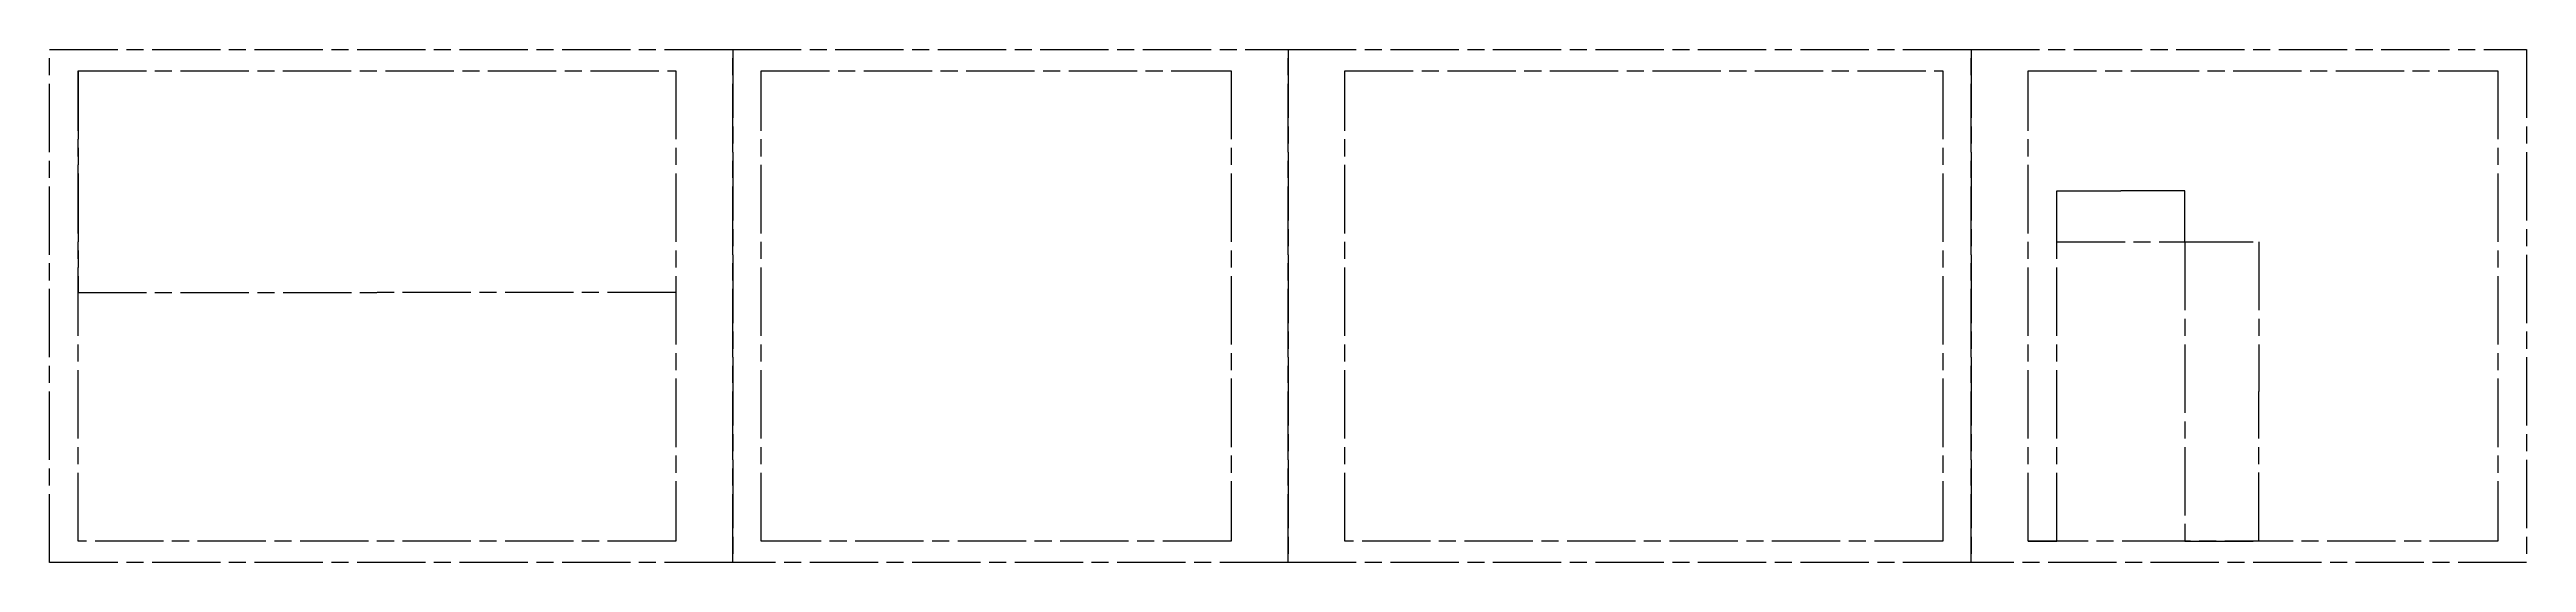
# Model space of a CAD drawing. Header units: inches. Extents: x 4882 to 24082, y 3624 to 18190.
# Drawn here: x 6211 to 23611, y 14590 to 18190 of the extents above; entities that cross this region are included whole.
import ezdxf

# ---------------------------------------------------------------- set-up
doc = ezdxf.new("R2010")
doc.units = ezdxf.units.IN
doc.header["$MEASUREMENT"] = 0
doc.linetypes.add('ACAD_ISO08W100', pattern=[36, 24, -3, 6, -3])
doc.styles.get("Standard").update_dxf_attribs({"font": 'arial.ttf'})
doc.dimstyles.get("Standard").update_dxf_attribs({"dimtxt": 0.18, "dimasz": 0.18, "dimexe": 0.18, "dimexo": 0.0625, "dimgap": 0.09, "dimtad": 0, "dimtih": 1, "dimtoh": 1, "dimdec": 4, "dimzin": 0, "dimdsep": 46, "dimtxsty": 'Standard', "dimcen": 0.09, "dimadec": 0, "dimazin": 0, "dimtfac": 1, "dimtdec": 4, "dimtofl": 0, "dimtmove": 0, "dimatfit": 3, "dimfxl": 1, "dimtolj": 1, "dimtzin": 0, "dimarcsym": 0})

# ---------------------------------------------------------------- blocks, each defined once
blk = doc.blocks.new('*D76')
at = {"color": 0, "linetype": 'ACAD_ISO08W100', "lineweight": -2, "ltscale": 20, "transparency": 16777216}
for p, q in [((6411.044365850335, 18040.11228521189), (6411.044365850335, 16484.49478521189)), ((10611.04436585034, 18040.11228521189), (10611.04436585034, 16484.49478521189)), ((6411.224365850336, 16484.67478521189), (8510.36764688717, 16484.67478521189)), ((10610.86436585034, 16484.67478521189), (8511.7210848135, 16484.67478521189))]:
    blk.add_line(p, q, dxfattribs=at)
at = {"color": 0, "linetype": 'ACAD_ISO08W100', "ltscale": 20, "transparency": 16777216}
for points in [[(6411.224365850336, 16484.70478521189), (6411.224365850336, 16484.64478521189), (6411.044365850335, 16484.67478521189)], [(10610.86436585034, 16484.70478521189), (10610.86436585034, 16484.64478521189), (10611.04436585034, 16484.67478521189)]]:
    blk.add_solid(points, dxfattribs=at)
at = {"color": 0, "linetype": 'ACAD_ISO08W100', "ltscale": 20, "transparency": 16777216, "insert": (8511.044365850335, 16484.67478521189), "char_height": 0.18, "attachment_point": 5}
blk.add_mtext('\\A1;4200.0000', dxfattribs=at)
blk = doc.blocks.new('*D89')
at = {"color": 0, "linetype": 'ACAD_ISO08W100', "lineweight": -2, "ltscale": 20, "transparency": 16777216}
for p, q in [((21211.10686585034, 16840.1747852119), (21732.22436585127, 16840.1747852119)), ((21732.04436585127, 16839.9947852119), (21732.04436585127, 15790.35668834969)), ((21732.04436585127, 14740.3547852119), (21732.04436585127, 15789.99288207411)), ((21211.10686585034, 14740.1747852119), (21732.22436585127, 14740.1747852119))]:
    blk.add_line(p, q, dxfattribs=at)
at = {"color": 0, "linetype": 'ACAD_ISO08W100', "ltscale": 20, "transparency": 16777216}
for points in [[(21732.01436585128, 16839.9947852119), (21732.07436585127, 16839.9947852119), (21732.04436585127, 16840.1747852119)], [(21732.01436585128, 14740.3547852119), (21732.07436585127, 14740.3547852119), (21732.04436585127, 14740.1747852119)]]:
    blk.add_solid(points, dxfattribs=at)
at = {"color": 0, "linetype": 'ACAD_ISO08W100', "ltscale": 20, "transparency": 16777216, "insert": (21732.04436585127, 15790.17478521189), "char_height": 0.18, "attachment_point": 5}
blk.add_mtext('\\A1;2100.0000', dxfattribs=at)
blk = doc.blocks.new('*D90')
at = {"color": 0, "linetype": 'ACAD_ISO08W100', "lineweight": -2, "ltscale": 20, "transparency": 16777216}
for p, q in [((20311.04436585034, 16840.23728521189), (20311.04436585034, 17197.85478521189)), ((20311.22436585034, 17197.67478521189), (20760.44119395402, 17197.67478521189)), ((21210.86436585034, 17197.67478521189), (20761.64753774665, 17197.67478521189)), ((21211.04436585034, 16840.23728521189), (21211.04436585034, 17197.85478521189))]:
    blk.add_line(p, q, dxfattribs=at)
at = {"color": 0, "linetype": 'ACAD_ISO08W100', "ltscale": 20, "transparency": 16777216}
for points in [[(20311.22436585034, 17197.70478521189), (20311.22436585034, 17197.64478521189), (20311.04436585034, 17197.67478521189)], [(21210.86436585034, 17197.70478521189), (21210.86436585034, 17197.64478521189), (21211.04436585034, 17197.67478521189)]]:
    blk.add_solid(points, dxfattribs=at)
at = {"color": 0, "linetype": 'ACAD_ISO08W100', "ltscale": 20, "transparency": 16777216, "insert": (20761.04436585034, 17197.67478521189), "char_height": 0.18, "attachment_point": 5}
blk.add_mtext('\\A1;900.0000', dxfattribs=at)

msp = doc.modelspace()

# ---------------------------------------------------------------- linework, layer by layer
at = {"color": 7, "linetype": 'ACAD_ISO08W100', "ltscale": 20}
for p, q in [((6211.044365850335, 14590.17478521189), (6211.044365850335, 18190.17478521189)), ((6211.044365850335, 18190.17478521189), (11011.04436585034, 18190.17478521189)), ((11011.04436585034, 18190.17478521189), (11011.04436585034, 14590.17478521189)), ((11011.04436585034, 14590.17478521189), (11011.04436585034, 18190.17478521189)), ((11011.04436585034, 18190.17478521189), (14911.04436585034, 18190.17478521189)), ((14911.04436585034, 18190.17478521189), (14911.04436585034, 14590.17478521189)), ((14911.04436585034, 14590.17478521189), (14911.04436585034, 18190.17478521189)), ((14911.04436585034, 18190.17478521189), (19711.04436585034, 18190.17478521189)), ((19711.04436585034, 18190.17478521189), (19711.04436585034, 14590.17478521189)), ((19711.04436585034, 14590.17478521189), (19711.04436585034, 18190.17478521189)), ((19711.04436585034, 18190.17478521189), (23611.04436585034, 18190.17478521189)), ((23611.04436585034, 18190.17478521189), (23611.04436585034, 14590.17478521189)), ((6411.044365850335, 14740.17478521189), (6411.044365850335, 18040.17478521189)), ((6411.044365850335, 18040.17478521189), (10611.04436585034, 18040.17478521189)), ((10611.04436585034, 18040.17478521189), (10611.04436585034, 14740.17478521189)), ((11211.04436585034, 14740.17478521189), (11211.04436585034, 18040.17478521189)), ((11211.04436585034, 18040.17478521189), (14511.04436585034, 18040.17478521189)), ((14511.04436585034, 18040.17478521189), (14511.04436585034, 14740.17478521189)), ((15311.04436585034, 14740.17478521189), (15311.04436585034, 18040.17478521189)), ((15311.04436585034, 18040.17478521189), (19511.04436585034, 18040.17478521189)), ((19511.04436585034, 18040.17478521189), (19511.04436585034, 14740.17478521189)), ((20111.04436585034, 14740.17478521189), (20111.04436585034, 18040.17478521189)), ((20111.04436585034, 18040.17478521189), (23411.04436585034, 18040.17478521189)), ((23411.04436585034, 18040.17478521189), (23411.04436585034, 14740.17478521189)), ((20311.04436585034, 14740.17478521189), (20311.04436585034, 16840.17478521189)), ((20311.04436585034, 16840.17478521189), (21211.04436585034, 16840.17478521189)), ((21211.04436585034, 16840.17478521189), (21211.04436585034, 14740.17478521189)), ((10611.04436585034, 14740.17478521189), (6411.044365850335, 14740.17478521189)), ((14511.04436585034, 14740.17478521189), (11211.04436585034, 14740.17478521189)), ((19511.04436585034, 14740.17478521189), (15311.04436585034, 14740.17478521189)), ((23411.04436585034, 14740.17478521189), (20111.04436585034, 14740.17478521189)), ((20111.04436585034, 14740.17478521189), (20311.04436585034, 14740.17478521189)), ((11011.04436585034, 14590.17478521189), (6211.044365850335, 14590.17478521189)), ((14911.04436585034, 14590.17478521189), (11011.04436585034, 14590.17478521189)), ((19711.04436585034, 14590.17478521189), (14911.04436585034, 14590.17478521189)), ((23611.04436585034, 14590.17478521189), (19711.04436585034, 14590.17478521189))]:
    msp.add_line(p, q, dxfattribs=at)
for points in [[(6411.044365850335, 18040.17478521189), (10611.04436585034, 18040.17478521189), (10611.04436585034, 14740.17478521189), (6411.044365850335, 14740.17478521189)], [(11211.04436585034, 18040.17478521189), (14511.04436585034, 18040.17478521189), (14511.04436585034, 14740.17478521189), (11211.04436585034, 14740.17478521189)], [(15311.04436585034, 18040.17478521189), (19511.04436585034, 18040.17478521189), (19511.04436585034, 14740.17478521189), (15311.04436585034, 14740.17478521189)], [(20111.04436585034, 18040.17478521189), (23411.04436585034, 18040.17478521189), (23411.04436585034, 14740.17478521189), (20111.04436585034, 14740.17478521189)]]:
    msp.add_lwpolyline(points, close=True, dxfattribs=at)

# ---------------------------------------------------------------- dimensions: what is measured, and where the dimension line sits
for base, p1, p2, picture, middle in [((10611.04436585034, 16484.67478521189), (6411.044365850335, 18040.17478521189), (10611.04436585034, 18040.17478521189), '*D76', (8511.044365850335, 16484.67478521189)), ((21211.04436585034, 17197.67478521189), (20311.04436585034, 16840.17478521189), (21211.04436585034, 16840.17478521189), '*D90', (20761.04436585034, 17197.67478521189))]:
    dim = msp.add_linear_dim(base=base, p1=p1, p2=p2, dimstyle='Standard', dxfattribs=at)
    dim.commit()
    dim.dimension.update_dxf_attribs({"geometry": picture, "text_midpoint": middle})
dim = msp.add_linear_dim(base=(21732.04436585127, 14740.1747852119), p1=(21211.04436585034, 16840.17478521189), p2=(21211.04436585034, 14740.17478521189), angle=90, dimstyle='Standard', dxfattribs=at)
dim.commit()
dim.dimension.update_dxf_attribs({"geometry": '*D89', "text_midpoint": (21732.04436585127, 15790.17478521189)})

doc.saveas('drawing.dxf')
